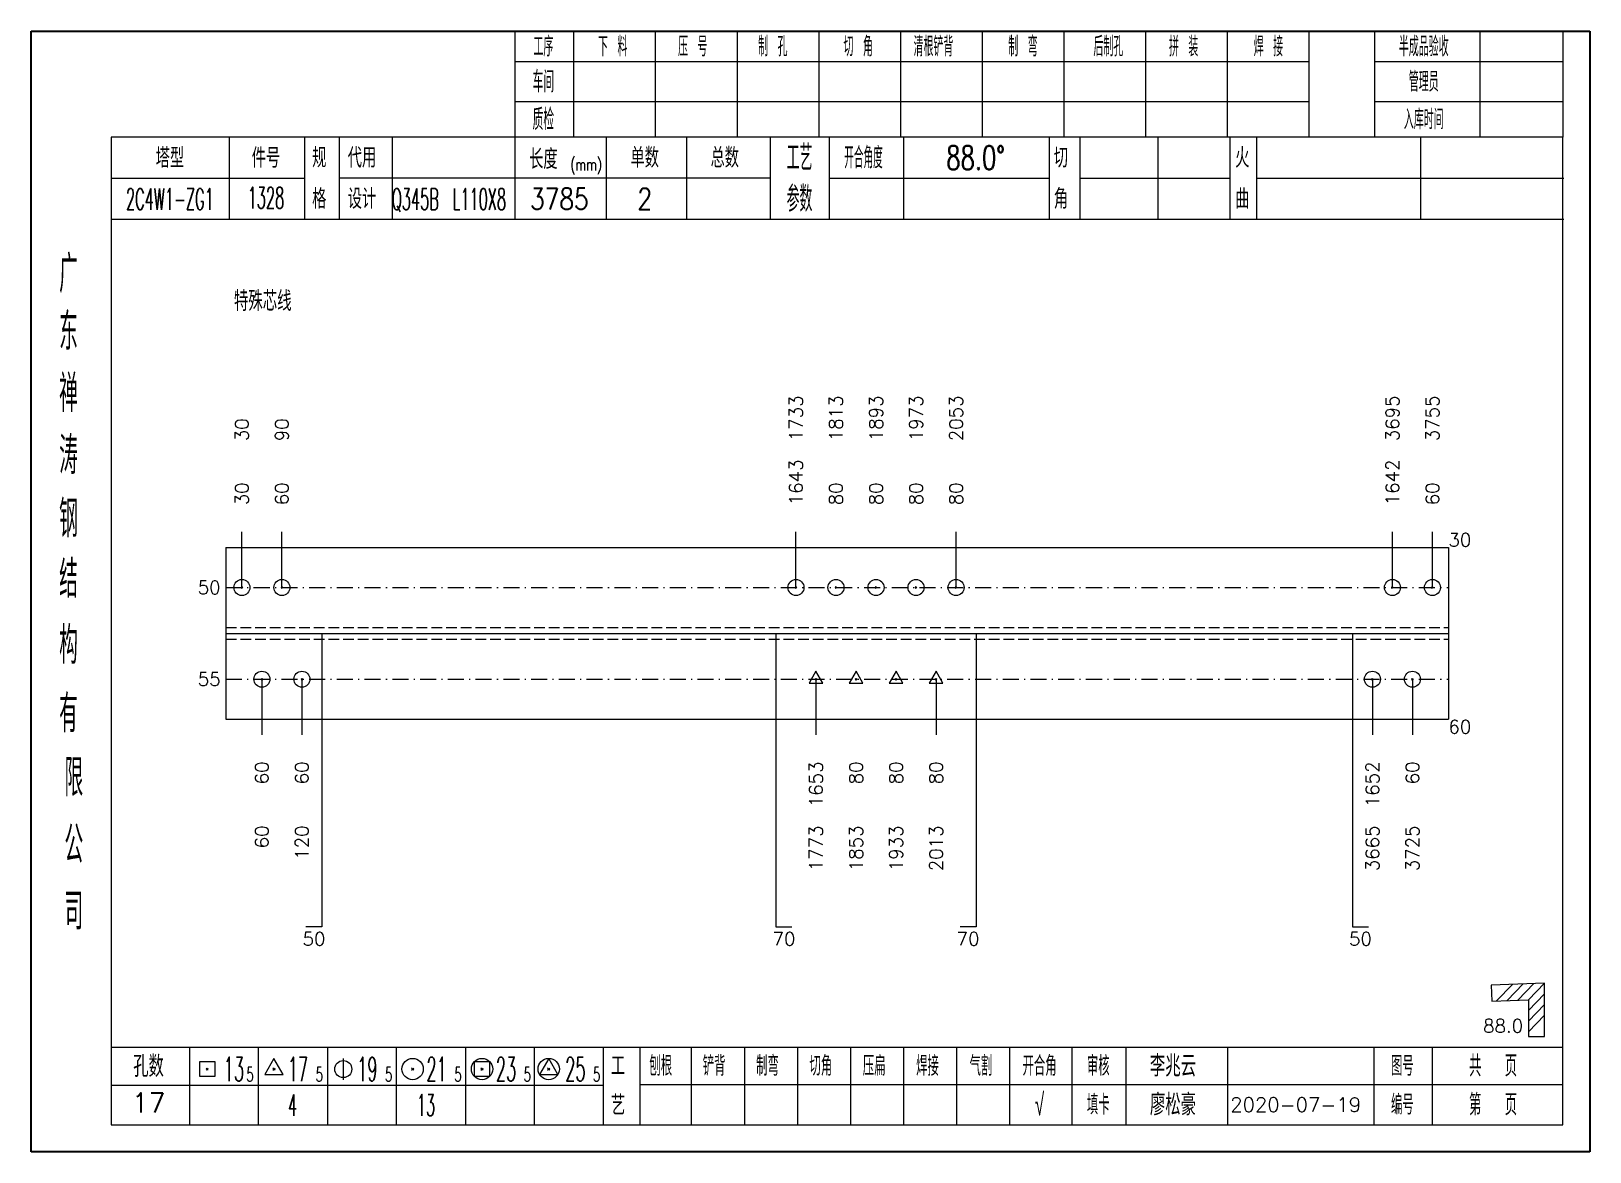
# Model space of a CAD drawing. Extents: x 154981 to 165753, y -86801 to -82885.
# Drawn here: x 160779.4 to 161071.5, y -83536.6 to -83326.7 of the extents above; entities that cross this region are included whole.
import ezdxf
from ezdxf.enums import TextEntityAlignment as Align

# ---------------------------------------------------------------- set-up
doc = ezdxf.new("R2010")
doc.units = 0
doc.header["$MEASUREMENT"] = 0
doc.linetypes.add('一点画线', pattern=[5.2, 3, -1, 0.2, -1])
doc.linetypes.add('虚线', pattern=[2.75, 2, -0.75])
doc.layers.get('0').update_dxf_attribs({"linetype": 'CONTINUOUS', "lineweight": 25})
for name, color, linetype, lineweight in [('1', 7, 'CONTINUOUS', 25), ('2', 7, 'CONTINUOUS', 25), ('4', 7, 'CONTINUOUS', 25), ('5', 7, 'CONTINUOUS', 25)]:
    doc.layers.add(name, color=color, linetype=linetype, lineweight=lineweight)
doc.styles.get("Standard").update_dxf_attribs({"font": 'simplex.shx', "width": 0.7, "height": 3, "bigfont": 'gbhzfs.shx'})

msp = doc.modelspace()

# ---------------------------------------------------------------- texts
at = {"color": 7, "linetype": 'Continuous', "lineweight": 13}
for s, p in [('1733', (160922.76003, -83403.49383)), ('1813', (160930.26003, -83403.49383)), ('1893', (160937.76003, -83403.49383)), ('1973', (160945.26003, -83403.49383)), ('2053', (160952.76003, -83403.49383)), ('3695', (161034.54666, -83403.49383)), ('3755', (161042.04666, -83403.49383)), ('30', (160818.91666, -83403.49383)), ('90', (160826.41666, -83403.49383))]:
    msp.add_text(s, height=2.5, rotation=90, dxfattribs=at).set_placement(p, align=Align.MIDDLE_LEFT)
at = {"color": 4, "linetype": 'Continuous', "lineweight": 9}
for s, p in [('1643', (160922.76003, -83415.49383)), ('1642', (161034.54666, -83415.49383)), ('30', (160818.91666, -83415.49383)), ('60', (160826.41666, -83415.49383)), ('80', (160930.26003, -83415.49383)), ('80', (160937.76003, -83415.49383)), ('80', (160945.26003, -83415.49383)), ('80', (160952.76003, -83415.49383)), ('60', (161042.04666, -83415.49383))]:
    msp.add_text(s, height=2.5, rotation=90, dxfattribs=at).set_placement(p, align=Align.MIDDLE_LEFT)
at = {"color": 7, "linetype": 'Continuous', "lineweight": 13}
msp.add_text('30', height=2.5, dxfattribs=at).set_placement((161045.04666, -83421.99383), align=Align.MIDDLE_LEFT)
for s, p in [('50', (160814.91666, -83430.90292)), ('55', (160814.91666, -83448.08474))]:
    msp.add_text(s, height=2.5, dxfattribs=at).set_placement(p, align=Align.MIDDLE_RIGHT)
at = {"layer": '1', "color": 7, "linetype": 'Continuous', "lineweight": 13}
msp.add_text('60', height=2.5, dxfattribs=at).set_placement((161045.04666, -83456.99383), align=Align.MIDDLE_LEFT)
at = {"layer": '1', "color": 4, "linetype": 'Continuous', "lineweight": 9}
for s, p in [('60', (160822.66666, -83463.49383)), ('60', (160830.16666, -83463.49383)), ('1653', (160926.51003, -83463.49383)), ('80', (160934.01003, -83463.49383)), ('80', (160941.51003, -83463.49383)), ('80', (160949.01003, -83463.49383)), ('1652', (161030.79666, -83463.49383)), ('60', (161038.29666, -83463.49383))]:
    msp.add_text(s, height=2.5, rotation=90, dxfattribs=at).set_placement(p, align=Align.MIDDLE_RIGHT)
at = {"layer": '1', "color": 7, "linetype": 'Continuous', "lineweight": 13}
for s, p in [('60', (160822.66666, -83475.49383)), ('120', (160830.16666, -83475.49383)), ('1773', (160926.51003, -83475.49383)), ('1853', (160934.01003, -83475.49383)), ('1933', (160941.51003, -83475.49383)), ('2013', (160949.01003, -83475.49383)), ('3665', (161030.79666, -83475.49383)), ('3725', (161038.29666, -83475.49383))]:
    msp.add_text(s, height=2.5, rotation=90, dxfattribs=at).set_placement(p, align=Align.MIDDLE_RIGHT)
at = {"layer": '2', "color": 2, "linetype": 'Continuous', "lineweight": 13}
msp.add_text('特殊芯线', height=3.75, dxfattribs=at).set_placement((160828.22443, -83380.2202), align=Align.BOTTOM_RIGHT)
at = {"layer": '2', "color": 7, "linetype": 'Continuous', "lineweight": 13}
for s, p in [('50', (160832.41666, -83495.49383)), ('70', (160920.51003, -83495.49383)), ('70', (160955.01003, -83495.49383)), ('50', (161028.54666, -83495.49383))]:
    msp.add_text(s, height=2.5, dxfattribs=at).set_placement(p, align=Align.TOP_CENTER)
msp.add_text('88.0', height=2.5, dxfattribs=at).set_placement((161059.04666, -83515.05283), align=Align.BOTTOM_RIGHT)
at = {"layer": '4', "color": 1, "linetype": 'Continuous', "lineweight": 25}
for s, height, width, p in [('工序', 3.7, 0.7, (160875.41666, -83329.53733)), ('下 料', 3.7, 0.7, (160888.41666, -83329.53733)), ('压 号', 3.7, 0.7, (160903.41666, -83329.53733)), ('制 孔', 3.7, 0.7, (160918.41666, -83329.53733)), ('切 角', 3.7, 0.7, (160934.41666, -83329.53733)), ('清根铲背 ', 3.7, 0.7, (160949.41666, -83329.53733)), (' 制 弯', 3.7, 0.7, (160964.41666, -83329.53733)), (' 后制孔', 3.7, 0.7, (160980.41666, -83329.53733)), ('拼 装', 3.7, 0.7, (160995.41666, -83329.53733)), (' 焊 接', 3.7, 0.7, (161010.41666, -83329.53733)), ('半成品验收', 3.7, 0.7, (161040.41666, -83329.53733)), ('车间', 4, 0.7, (160875.41666, -83336.13733)), ('管理员', 3.7, 0.7, (161040.41666, -83336.13733)), ('质检', 4, 0.7, (160875.41666, -83343.19733)), ('入库时间', 3.7, 0.7, (161040.41666, -83343.19733)), ('工艺', 4.8, 0.7, (160923.41666, -83350.37733)), ('(mm)', 2.24, 0.7, (160883.41666, -83351.63733)), ('开合角度', 4, 0.6, (160935.41666, -83350.37733)), ('88.0%%d', 4.47, 0.7, (160956.41666, -83350.37733)), ('2C4W1-ZG1', 4, 0.5, (160805.41666, -83358.11733)), ('1328', 4, 0.5, (160823.41666, -83357.86733)), ('Q345B', 4, 0.5, (160851.41666, -83358.13733)), ('L110X8', 4, 0.5, (160863.41666, -83358.13733)), ('3785', 4, 0.8, (160878.41666, -83358.08733)), ('2', 4, 0.8, (160894.41666, -83358.08733)), ('参数', 4.8, 0.7, (160923.41666, -83358.08733)), ('广', 6.96, 0.7, (160786.41666, -83372.16733)), ('东', 6.96, 0.7, (160786.41666, -83382.95733)), ('禅', 6.96, 0.7, (160786.41666, -83394.54733)), ('涛', 6.96, 0.7, (160786.41666, -83406.14733)), ('钢', 6.96, 0.7, (160786.41666, -83418.03733)), ('结', 6.96, 0.7, (160786.41666, -83429.34733)), ('构', 6.96, 0.7, (160786.41666, -83441.72733)), ('有', 6.96, 0.7, (160786.41666, -83454.53733)), ('限', 6.96, 0.7, (160787.41666, -83466.53733)), ('公', 6.96, 0.7, (160787.41666, -83479.07733)), ('司', 6.96, 0.7, (160787.41666, -83491.55733)), ('13', 4.47, 0.5, (160817.41666, -83521.13733)), ('17', 4.47, 0.5, (160829.41666, -83521.13733)), ('19', 4.47, 0.5, (160842.41666, -83521.13733)), ('21', 4.47, 0.5, (160855.41666, -83521.13733)), ('23', 4.47, 0.5, (160868.41666, -83521.13733)), ('25', 4.47, 0.5, (160881.41666, -83521.13733)), ('刨根', 3.7, 0.8, (160897.41666, -83520.53733)), ('铲背', 3.7, 0.8, (160907.41666, -83520.53733)), ('制弯', 3.7, 0.8, (160917.41666, -83520.53733)), ('切角', 3.7, 0.8, (160927.41666, -83520.53733)), ('压扁', 3.7, 0.8, (160937.41666, -83520.53733)), ('焊接', 3.7, 0.8, (160947.41666, -83520.53733)), ('气割', 3.7, 0.8, (160957.41666, -83520.53733)), ('开合角', 3.7, 0.8, (160968.41666, -83520.53733)), ('审核', 3.7, 0.8, (160979.41666, -83520.53733)), ('图号', 3.7, 0.8, (161036.41666, -83520.53733)), ('共  页', 4, 0.8, (161053.41666, -83520.53733)), ('5', 2.68, 0.6, (160820.41666, -83522.13733)), ('5', 2.68, 0.6, (160833.41666, -83522.13733)), ('5', 2.68, 0.6, (160846.41666, -83522.13733)), ('5', 2.68, 0.6, (160859.41666, -83522.13733)), ('5', 2.68, 0.6, (160872.41666, -83522.13733)), ('5', 2.68, 0.6, (160885.41666, -83522.13733)), ('√', 4, 0.6, (160968.41666, -83527.80733)), ('填卡', 3.7, 0.8, (160979.41666, -83527.80733)), ('编号', 3.7, 0.8, (161036.41666, -83527.80733)), ('第  页', 4, 0.8, (161053.41666, -83527.80733)), ('4', 4, 0.5, (160828.41666, -83527.88733)), ('13', 4, 0.5, (160853.41666, -83527.88733))]:
    msp.add_text(s, height=height, dxfattribs=dict(at, width=width)).set_placement(p, align=Align.MIDDLE_CENTER)
for s, height, p in [('塔型', 3.7, (160805.41666, -83350.40733)), ('件号', 3.7, (160823.41666, -83350.40733)), ('规', 3.7, (160833.41666, -83350.37733)), ('代用', 3.7, (160841.41666, -83350.37733)), ('长度', 3.7, (160875.41666, -83350.63733)), ('单数', 3.7, (160894.41666, -83350.37733)), ('总数', 3.7, (160909.41666, -83350.37733)), ('切', 3.7, (160972.41666, -83350.37733)), ('火', 3.7, (161006.41666, -83350.37733)), ('格', 3.7, (160833.41666, -83358.08733)), ('设计', 3.7, (160841.41666, -83358.08733)), ('角', 3.7, (160972.41666, -83358.08733)), ('曲', 3.7, (161006.41666, -83358.08733)), ('孔数', 4, (160801.41666, -83520.61733)), ('工', 3.7, (160889.41666, -83520.53733)), ('李兆云', 4, (160993.41666, -83520.53733)), ('17', 3.7, (160801.41666, -83527.44733)), ('艺', 3.7, (160889.41666, -83527.88733)), ('廖松豪', 4, (160993.41666, -83527.80733)), ('2020-07-19', 2.7, (161016.41666, -83527.80733))]:
    msp.add_text(s, height=height, dxfattribs=at).set_placement(p, align=Align.MIDDLE_CENTER)

# ---------------------------------------------------------------- blocks, each defined once
blk = doc.blocks.new('孔21.5')
at = {"layer": '5', "color": 7, "linetype": 'Continuous', "lineweight": 13}
for p, q in [((-0.1, -0.1), (0.1, 0.1)), ((0.1, -0.1), (-0.1, 0.1))]:
    blk.add_line(p, q, dxfattribs=at)
blk.add_circle((0, 0), 1, dxfattribs=at)
blk = doc.blocks.new('孔17.5')
at = {"layer": '5', "color": 7, "linetype": 'Continuous', "lineweight": 13}
for p, q in [((0, 1), (-0.866, -0.5)), ((-0.1, -0.1), (0.1, 0.1)), ((0.1, -0.1), (-0.1, 0.1)), ((0.866, -0.5), (0, 1)), ((-0.866, -0.5), (0.866, -0.5))]:
    blk.add_line(p, q, dxfattribs=at)
blk = doc.blocks.new('CTJGK')
at = {"color": 6, "linetype": 'Continuous'}
for p, q in [((0, 209.97), (292.13, 209.97)), ((0, 0), (0, 209.97)), ((292.13, 209.97), (292.13, 0)), ((292.13, 0), (0, 0))]:
    blk.add_line(p, q, dxfattribs=at)

# ---------------------------------------------------------------- linework, layer by layer
at = {"color": 7, "linetype": 'Continuous', "lineweight": 13}
for p, q in [((160818.91666, -83430.90292), (160818.91666, -83420.49383)), ((160826.41666, -83430.90292), (160826.41666, -83420.49383)), ((160922.76003, -83430.90292), (160922.76003, -83420.49383)), ((160952.76003, -83430.90292), (160952.76003, -83420.49383)), ((161034.54666, -83430.90292), (161034.54666, -83420.49383)), ((161042.04666, -83430.90292), (161042.04666, -83420.49383)), ((160822.66666, -83448.08474), (160822.66666, -83458.49383)), ((160830.16666, -83448.08474), (160830.16666, -83458.49383)), ((160926.51003, -83448.08474), (160926.51003, -83458.49383)), ((160949.01003, -83448.08474), (160949.01003, -83458.49383)), ((161030.79666, -83448.08474), (161030.79666, -83458.49383)), ((161038.29666, -83448.08474), (161038.29666, -83458.49383))]:
    msp.add_line(p, q, dxfattribs=at)
at = {"color": 7, "linetype": 'Continuous', "lineweight": 18}
for p, q in [((160815.91666, -83423.40292), (160815.91666, -83455.58474)), ((160815.91666, -83423.40292), (161045.04666, -83423.40292)), ((161045.04666, -83423.40292), (161045.04666, -83455.58474)), ((160815.91666, -83439.49383), (161045.04666, -83439.49383))]:
    msp.add_line(p, q, dxfattribs=at)
at = {"color": 1, "linetype": '一点画线', "lineweight": 13}
for p, q in [((160815.91666, -83430.90292), (161045.04666, -83430.90292)), ((160815.91666, -83448.08474), (161045.04666, -83448.08474))]:
    msp.add_line(p, q, dxfattribs=at)
at = {"color": 6, "linetype": '虚线', "lineweight": 18}
for p, q in [((160815.91666, -83438.40292), (161045.04666, -83438.40292)), ((160815.91666, -83440.58474), (161045.04666, -83440.58474))]:
    msp.add_line(p, q, dxfattribs=at)
at = {"layer": '1', "color": 7, "linetype": 'Continuous', "lineweight": 18}
msp.add_line((160815.91666, -83455.58474), (161045.04666, -83455.58474), dxfattribs=at)
at = {"layer": '2', "color": 7, "linetype": 'Continuous', "lineweight": 13}
for p, q in [((160833.91666, -83439.49383), (160833.91666, -83494.49383)), ((160919.01003, -83439.49383), (160919.01003, -83494.49383)), ((160956.51003, -83439.49383), (160956.51003, -83494.49383)), ((161027.04666, -83439.49383), (161027.04666, -83494.49383)), ((160833.91666, -83494.49383), (160830.91666, -83494.49383)), ((160919.01003, -83494.49383), (160922.01003, -83494.49383)), ((160956.51003, -83494.49383), (160953.51003, -83494.49383)), ((161027.04666, -83494.49383), (161030.04666, -83494.49383)), ((161063.04666, -83505.05283), (161053.05276, -83505.40183)), ((161054.05032, -83508.36882), (161057.05032, -83505.26223)), ((161056.0491, -83508.29902), (161059.0491, -83505.19243)), ((161058.04788, -83508.22922), (161061.04788, -83505.12263)), ((161060.04666, -83508.15942), (161063.04666, -83505.05283)), ((161063.04666, -83515.05283), (161063.04666, -83505.05283)), ((161053.05276, -83505.40183), (161053.15745, -83508.4)), ((161053.15745, -83508.4), (161060.04666, -83508.15942)), ((161060.04666, -83510.15942), (161063.04666, -83507.05283)), ((161060.04666, -83508.15942), (161060.04666, -83515.05283)), ((161060.04666, -83512.15942), (161063.04666, -83509.05283)), ((161060.04666, -83514.15942), (161063.04666, -83511.05283)), ((161060.04666, -83515.05283), (161063.04666, -83515.05283))]:
    msp.add_line(p, q, dxfattribs=at)
at = {"layer": '4', "color": 1, "linetype": 'Continuous', "lineweight": 18}
for p, q in [((160779.41666, -83326.66733), (160779.41666, -83536.63733)), ((161071.54666, -83326.66733), (160779.41666, -83326.66733)), ((160870.04666, -83326.66733), (160870.04666, -83346.50733)), ((160881.07666, -83326.66733), (160881.07666, -83346.52733)), ((160896.38666, -83326.66733), (160896.38666, -83346.52733)), ((160911.70666, -83326.66733), (160911.70666, -83346.52733)), ((160927.01666, -83326.66733), (160927.01666, -83346.52733)), ((160942.32666, -83326.66733), (160942.32666, -83346.52733)), ((160957.63666, -83326.66733), (160957.63666, -83346.52733)), ((160972.95666, -83326.66733), (160972.95666, -83346.52733)), ((160988.26666, -83326.66733), (160988.26666, -83346.52733)), ((161003.57666, -83326.66733), (161003.57666, -83346.52733)), ((161018.88666, -83326.66733), (161018.88666, -83346.50733)), ((161018.88666, -83326.66733), (161018.88666, -83346.52733)), ((161031.16666, -83326.66733), (161031.16666, -83346.52733)), ((161050.91666, -83326.66733), (161050.91666, -83346.52733)), ((161066.49666, -83326.66733), (161066.49666, -83346.52733)), ((161071.54666, -83356.46733), (161071.54666, -83326.66733)), ((161018.88666, -83332.39733), (160870.04666, -83332.39733)), ((161066.49666, -83332.39733), (161031.16666, -83332.39733)), ((161018.88666, -83339.87733), (160870.04666, -83339.87733)), ((161066.49666, -83339.87733), (161031.16666, -83339.87733)), ((160794.42666, -83346.52733), (160794.42666, -83531.58733)), ((161066.49666, -83346.52733), (160794.42666, -83346.52733)), ((160816.54666, -83346.51733), (160816.54666, -83361.93733)), ((160830.69666, -83361.93733), (160830.69666, -83346.52733)), ((160837.19666, -83361.93733), (160837.19666, -83346.52733)), ((160847.06666, -83346.52733), (160847.06666, -83361.93733)), ((160870.04666, -83346.50733), (160870.04666, -83361.93733)), ((160887.16666, -83346.52733), (160887.16666, -83361.93733)), ((160902.21666, -83346.52733), (160902.21666, -83361.93733)), ((160917.91666, -83346.52733), (160917.91666, -83361.93733)), ((160928.97666, -83346.52733), (160928.97666, -83361.93733)), ((160942.92666, -83346.52733), (160942.92666, -83361.93733)), ((160970.22666, -83346.52733), (160970.22666, -83361.93733)), ((160975.98666, -83346.52733), (160975.98666, -83361.93733)), ((160990.60666, -83346.52733), (160990.60666, -83361.93733)), ((161004.06666, -83346.52733), (161004.06666, -83361.93733)), ((161009.05666, -83346.52733), (161009.05666, -83361.93733)), ((161039.79666, -83346.52733), (161039.79666, -83361.93733)), ((161066.49666, -83531.58733), (161066.49666, -83346.52733)), ((160830.69666, -83354.28733), (160794.42666, -83354.28733)), ((160917.91666, -83354.23733), (160837.19666, -83354.23733)), ((160928.97666, -83354.23733), (160970.22666, -83354.23733)), ((160975.98666, -83354.23733), (161004.06666, -83354.23733)), ((161009.05666, -83354.23733), (161066.67666, -83354.23733)), ((161071.54666, -83536.63733), (161071.54666, -83356.46733)), ((161066.67666, -83361.93733), (160794.42666, -83361.93733)), ((160794.42666, -83517.05733), (161066.49666, -83517.05733)), ((160809.11666, -83517.05733), (160809.11666, -83531.58733)), ((160822.04666, -83531.58733), (160822.04666, -83517.05733)), ((160834.97666, -83517.05733), (160834.97666, -83531.58733)), ((160847.89666, -83531.58733), (160847.89666, -83517.05733)), ((160860.82666, -83517.05733), (160860.82666, -83531.58733)), ((160873.75666, -83531.58733), (160873.75666, -83517.05733)), ((160886.67666, -83531.58733), (160886.67666, -83517.05733)), ((160893.54666, -83531.58733), (160893.54666, -83517.05733)), ((160903.20666, -83531.58733), (160903.20666, -83517.05733)), ((160913.14666, -83531.58733), (160913.14666, -83517.05733)), ((160923.08666, -83531.58733), (160923.08666, -83517.05733)), ((160933.03666, -83531.58733), (160933.03666, -83517.05733)), ((160942.97666, -83531.58733), (160942.97666, -83517.05733)), ((160952.91666, -83531.58733), (160952.91666, -83517.05733)), ((160962.86666, -83531.58733), (160962.86666, -83517.05733)), ((160974.50666, -83531.58733), (160974.50666, -83517.05733)), ((160984.65666, -83531.58733), (160984.65666, -83517.05733)), ((161003.71666, -83531.58733), (161003.71666, -83517.05733)), ((161031.09666, -83531.58733), (161031.09666, -83517.05733)), ((161042.05666, -83531.58733), (161042.05666, -83517.05733)), ((160886.67666, -83524.18733), (160794.42666, -83524.18733)), ((160893.50666, -83524.02733), (161066.49666, -83524.02733)), ((160794.42666, -83531.58733), (161066.49666, -83531.58733)), ((160779.41666, -83536.63733), (161071.54666, -83536.63733))]:
    msp.add_line(p, q, dxfattribs=at)
at = {"layer": '4', "color": 7, "linetype": 'Continuous', "lineweight": 13}
for p, q in [((160811.00266, -83522.55133), (160811.00266, -83519.72333)), ((160811.00266, -83519.72333), (160813.83066, -83519.72333)), ((160813.83066, -83519.72333), (160813.83066, -83522.55133)), ((160824.91666, -83519.13733), (160823.18466, -83522.13733)), ((160826.64866, -83522.13733), (160824.91666, -83519.13733)), ((160837.91666, -83519.13733), (160837.91666, -83523.13733)), ((160862.50266, -83522.55133), (160862.50266, -83519.72333)), ((160862.50266, -83519.72333), (160865.33066, -83519.72333)), ((160865.33066, -83519.72333), (160865.33066, -83522.55133)), ((160876.41666, -83519.13733), (160874.68466, -83522.13733)), ((160878.14866, -83522.13733), (160876.41666, -83519.13733)), ((160813.83066, -83522.55133), (160811.00266, -83522.55133)), ((160812.21666, -83521.33733), (160812.61666, -83520.93733)), ((160812.61666, -83521.33733), (160812.21666, -83520.93733)), ((160823.18466, -83522.13733), (160826.64866, -83522.13733)), ((160824.71666, -83521.33733), (160825.11666, -83520.93733)), ((160825.11666, -83521.33733), (160824.71666, -83520.93733)), ((160850.71666, -83521.33733), (160851.11666, -83520.93733)), ((160851.11666, -83521.33733), (160850.71666, -83520.93733)), ((160865.33066, -83522.55133), (160862.50266, -83522.55133)), ((160863.71666, -83521.33733), (160864.11666, -83520.93733)), ((160864.11666, -83521.33733), (160863.71666, -83520.93733)), ((160874.68466, -83522.13733), (160878.14866, -83522.13733)), ((160876.21666, -83521.33733), (160876.61666, -83520.93733)), ((160876.61666, -83521.33733), (160876.21666, -83520.93733))]:
    msp.add_line(p, q, dxfattribs=at)
for centre, radius in [((160837.91666, -83521.13733), 1.6), ((160850.91666, -83521.13733), 2), ((160863.91666, -83521.13733), 2), ((160876.41666, -83521.13733), 2)]:
    msp.add_circle(centre, radius, dxfattribs=at)

# ---------------------------------------------------------------- block references
at = {"color": 0, "linetype": 'Continuous'}
msp.add_blockref('CTJGK', (160779.41666, -83536.63733), dxfattribs=at)
at = {"color": 4, "linetype": 'Continuous', "lineweight": 9, "xscale": 1.5, "yscale": 1.5, "zscale": 1.5}
for p in [(160818.91666, -83430.90292), (160826.41666, -83430.90292), (160922.76003, -83430.90292), (160930.26003, -83430.90292), (160937.76003, -83430.90292), (160945.26003, -83430.90292), (160952.76003, -83430.90292), (161034.54666, -83430.90292), (161042.04666, -83430.90292)]:
    msp.add_blockref('孔21.5', p, dxfattribs=at)
at = {"layer": '1', "color": 4, "linetype": 'Continuous', "lineweight": 9, "xscale": 1.5, "yscale": 1.5, "zscale": 1.5}
for name, p in [('孔21.5', (160822.66666, -83448.08474)), ('孔21.5', (160830.16666, -83448.08474)), ('孔17.5', (160926.51003, -83448.08474)), ('孔17.5', (160934.01003, -83448.08474)), ('孔17.5', (160941.51003, -83448.08474)), ('孔17.5', (160949.01003, -83448.08474)), ('孔21.5', (161030.79666, -83448.08474)), ('孔21.5', (161038.29666, -83448.08474))]:
    msp.add_blockref(name, p, dxfattribs=at)

msp.set_redraw_order([(e.dxf.handle, doc.entitydb.next_handle()) for e in msp.query("TEXT MTEXT ATTDEF DIMENSION ARC_DIMENSION")])  # texts and dimensions are drawn at this point

doc.saveas('drawing.dxf')
